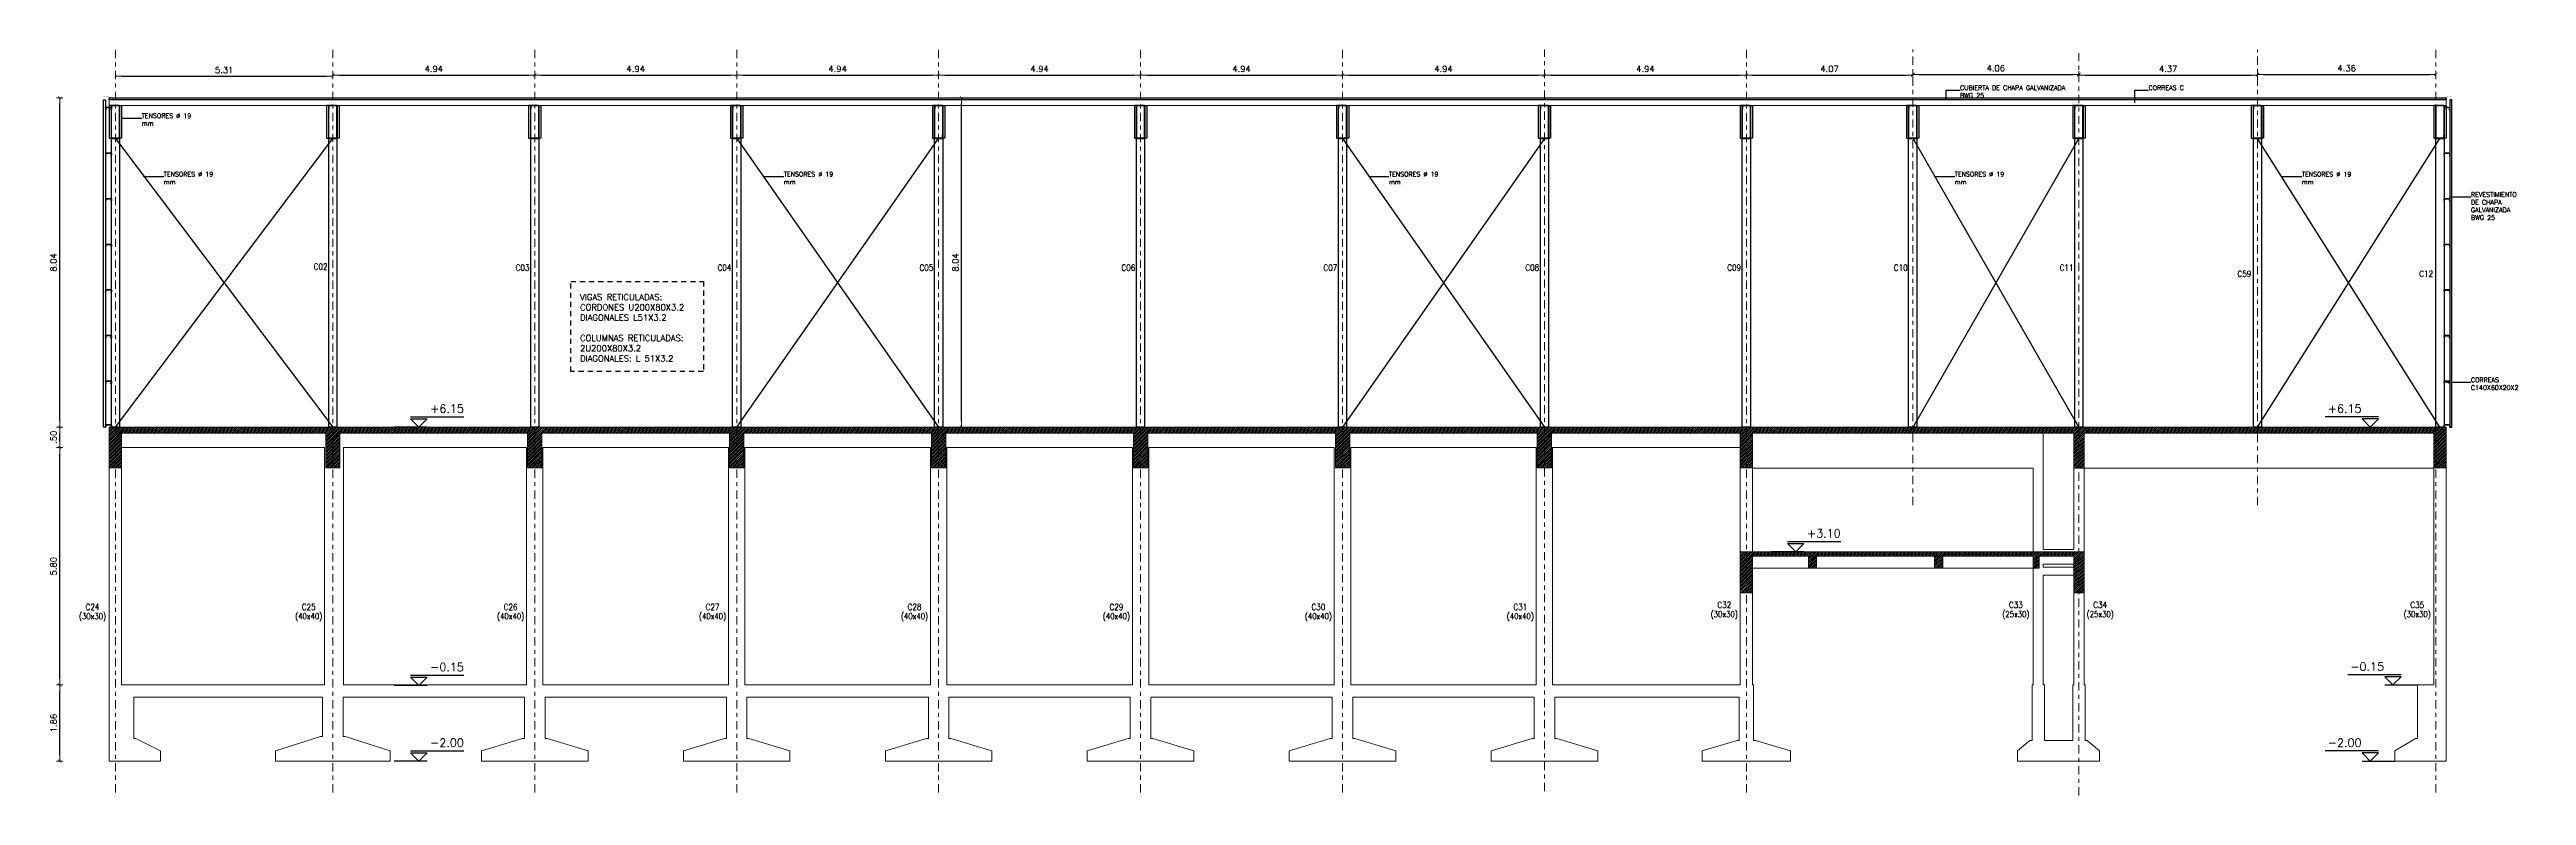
# Model space of a CAD drawing. Header units: metres. Extents: x 177 to 477, y -228 to -48.
# Drawn here: x 339.5 to 400.1, y -123.4 to -105.2 of the extents above; entities that cross this region are included whole.
import ezdxf
from ezdxf import colors
from ezdxf.entities.mleader import LeaderData, LeaderLine
from ezdxf.enums import TextEntityAlignment as Align
from ezdxf.math import Vec2, Vec3

# ---------------------------------------------------------------- set-up
doc = ezdxf.new("R2010")
doc.units = ezdxf.units.M
doc.linetypes.add('CYPE_RAYAPUNTO', pattern=[0.4125, 0.2025, -0.105, 0, -0.105])
doc.linetypes.add('HIDDEN', pattern=[0.375, 0.25, -0.125])
for name, color, linetype in [('CHAPA', 6, 'Continuous'), ('ES-Perfil 01', 3, 'Continuous'), ('EST-VISTA 2', 3, 'Continuous'), ('EST-VISTA 3', 1, 'Continuous'), ('LEYENDAS', 160, 'Continuous')]:
    doc.layers.add(name, color=color, linetype=linetype)
for name, color, linetype, lineweight in [('CORREAS', 6, 'Continuous', 9), ('COTAS', 160, 'Continuous', 0), ('EST_EJES', 160, 'Continuous', 0), ('H-EST', 251, 'Continuous', 0), ('OT_SECCION_EDIFICIO', 5, 'Continuous', 9), ('PERFILES', 3, 'Continuous', 0)]:
    doc.layers.add(name, color=color, linetype=linetype, lineweight=lineweight)
doc.styles.get("Standard").update_dxf_attribs({"font": 'romans.shx'})
doc.styles.add('TX-100', font='romans.shx', dxfattribs={"height": 0.16})
doc.dimstyles.new('COTA_1-75', dxfattribs={"dimscale": 0.75, "dimtxt": 0.2, "dimasz": 0.2, "dimexe": 0, "dimexo": 0.7, "dimgap": 0.1, "dimtad": 1, "dimzin": 4, "dimdsep": 46, "dimtxsty": 'Standard', "dimblk1": 'COTA_N', "dimblk2": 'COTA_N', "dimsah": 1, "dimcen": 2, "dimse1": 1, "dimse2": 1, "dimclrd": 256, "dimclre": 256, "dimclrt": 256, "dimadec": 0, "dimazin": 0, "dimtfac": 1, "dimtix": 1, "dimtmove": 2, "dimatfit": 3, "dimldrblk": 'COTA_N', "dimfxl": 0, "dimtolj": 1, "dimtzin": 0, "dimarcsym": 0})

msp = doc.modelspace()

# ---------------------------------------------------------------- texts
at = {"layer": 'LEYENDAS', "linetype": 'ByBlock', "ltscale": 0.5}
for s, width, p in [('C02', 0.864, (346.1698514, -110.5043264)), ('C03', 0.864, (351.1048514, -110.5293264)), ('C04', 0.864, (356.0398514, -110.5293264)), ('C05', 0.864, (360.9748514, -110.5293264)), ('C06', 0.864, (365.9098514, -110.5293264)), ('C07', 0.864, (370.8448514, -110.5293264)), ('C08', 0.864, (375.7798514, -110.5293264)), ('C09', 0.864, (380.7148514, -110.5293264)), ('C10', 0.864, (384.7848514, -110.5293264)), ('C11', 0.864, (388.8399208, -110.5293264)), ('C59', 0.864, (393.1830384, -110.6793264)), ('C12', 0.864, (397.6276707, -110.6793264)), ('(30x30)', 0.824404, (340.5950465, -119.0454654)), ('C24', 0.864, (340.5950465, -118.8204654)), ('(40x40)', 0.824404, (345.8786316, -119.0454654)), ('C25', 0.864, (345.8786316, -118.8204654)), ('(40x40)', 0.824404, (350.8136316, -119.0454654)), ('C26', 0.864, (350.8136316, -118.8204654)), ('(40x40)', 0.824404, (355.7486316, -119.0454654)), ('C27', 0.864, (355.7486316, -118.8204654)), ('(40x40)', 0.824404, (360.6836316, -119.0454654)), ('C28', 0.864, (360.6836316, -118.8204654)), ('(40x40)', 0.824404, (365.6186316, -119.0454654)), ('C29', 0.864, (365.6186316, -118.8204654)), ('(40x40)', 0.824404, (370.5536316, -119.0454654)), ('C30', 0.864, (370.5536316, -118.8204654)), ('(40x40)', 0.824404, (375.4886316, -119.0454654)), ('C31', 0.864, (375.4886316, -118.8204654)), ('(30x30)', 0.824404, (380.4736316, -118.9954654)), ('C32', 0.864, (380.4736316, -118.7704654)), ('(25x30)', 0.824404, (387.5993579, -118.9954654)), ('C33', 0.864, (387.5993579, -118.7704654)), ('(25x30)', 0.824404, (389.6604632, -118.9954654)), ('C34', 0.864, (389.6604632, -118.7704654)), ('(30x30)', 0.824404, (397.408067, -118.9954654)), ('C35', 0.864, (397.408067, -118.7704654))]:
    msp.add_text(s, height=0.15, dxfattribs=dict(at, width=width)).set_placement(p, align=Align.MIDDLE_CENTER)
at = {"layer": 'LEYENDAS', "linetype": 'ByBlock', "ltscale": 0.5, "insert": (352.5102619, -111.1738641), "char_height": 0.15, "attachment_point": 1}
msp.add_mtext_dynamic_manual_height_columns('VIGAS RETICULADAS:\\PCORDONES U200X80X3.2\\PDIAGONALES L51X3.2\\P\\PCOLUMNAS RETICULADAS: \\P2U200X80X3.2\\PDIAGONALES: L 51X3.2 ', width=16.171246791, gutter_width=12.5, heights=[0], dxfattribs=at)

# ---------------------------------------------------------------- blocks, each defined once
blk = doc.blocks.new('206.4x70x3.2')
at = {"layer": 'ES-Perfil 01'}
for p, q in [((0, -0.0968), (0, 0.0904)), ((0.0032, -0.0968), (0.0032, 0.0904)), ((0.0064, 0.0968), (0.08, 0.0968)), ((0.0064, 0.0936), (0.08, 0.0936)), ((0.08, 0.0968), (0.08, 0.0936)), ((0.0064, -0.1), (0.08, -0.1)), ((0.0064, -0.1032), (0.08, -0.1032)), ((0.08, -0.1), (0.08, -0.1032))]:
    blk.add_line(p, q, dxfattribs=at)
for centre, radius, start, end in [((0.0064, 0.0904), 0.0064, 90, 180), ((0.0064, 0.0904), 0.0032, 90, 180), ((0.0064, -0.0968), 0.0064, 180, 270), ((0.0064, -0.0968), 0.0032, 180, 270)]:
    blk.add_arc(centre, radius, start, end, dxfattribs=at)
blk = doc.blocks.new('VVIGA')
at = {"layer": 'EST-VISTA 2', "color": 2}
for points in [[(-0.1032, 0.7968), (-0.1032, 0.0032), (-0.1, 0.0032), (-0.1, 0.7968)], [(0.1032, 0.7968), (0.1032, 0.0032), (0.1, 0.0032), (0.1, 0.7968)]]:
    blk.add_lwpolyline(points, close=True, dxfattribs=at)
at = {"layer": 'EST-VISTA 3'}
for points in [[(-0.1, 0.0032), (-0.1, 0.7968), (-0.1508, 0.7968), (-0.1508, 0.0032)], [(0.1, 0.0032), (0.1, 0.7968), (0.1508, 0.7968), (0.1508, 0.0032)]]:
    blk.add_lwpolyline(points, close=True, dxfattribs=at)
at = {"layer": 'PERFILES', "xscale": -1, "rotation": 90}
blk.add_blockref('206.4x70x3.2', (-0.0032, 0.7968), dxfattribs=at)
at = {"layer": 'PERFILES', "rotation": 90.00000000000001}
blk.add_blockref('206.4x70x3.2', (-0.0032, -0.0032), dxfattribs=at)
blk = doc.blocks.new('160x60x20x2.5')
at = {"layer": 'ES-Perfil 01'}
for p, q in [((0, -0.075), (0, 0.075)), ((0, 0.056), (0, -0.075)), ((0.0025, -0.075), (0.0025, 0.075)), ((0.005, 0.08), (0.055, 0.08)), ((0.005, 0.0775), (0.055, 0.0775)), ((0.0575, 0.075), (0.0575, 0.06)), ((0.06, 0.06), (0.0575, 0.06)), ((0.06, 0.06), (0.06, 0.075)), ((0.06, 0.075), (0.06, 0.06)), ((0.005, -0.0775), (0.055, -0.0775)), ((0.005, -0.0775), (0.055, -0.0775)), ((0.046, -0.08), (0.005, -0.08)), ((0.005, -0.08), (0.055, -0.08)), ((0.0575, -0.075), (0.0575, -0.06)), ((0.0575, -0.075), (0.0575, -0.06)), ((0.0575, -0.075), (0.0575, -0.06)), ((0.06, -0.06), (0.0575, -0.06)), ((0.06, -0.075), (0.06, -0.06))]:
    blk.add_line(p, q, dxfattribs=at)
for centre, radius, start, end in [((0.005, 0.075), 0.005, 90, 180), ((0.005, 0.075), 0.0025, 90, 180), ((0.055, 0.075), 0.005, 0, 90), ((0.055, 0.075), 0.0025, 0, 90), ((0.005, -0.075), 0.005, 180, 270), ((0.005, -0.075), 0.0025, 180, 270), ((0.055, -0.075), 0.0025, 270, 0), ((0.055, -0.075), 0.005, 270, 0)]:
    blk.add_arc(centre, radius, start, end, dxfattribs=at)
blk = doc.blocks.new('*U596')
at = {"layer": 'CHAPA'}
blk.add_lwpolyline([(0, 7.997), (0.05, 7.997), (0.05, 0), (0, 0)], close=True, dxfattribs=at)
blk = doc.blocks.new('*U610')
at = {"layer": 'CHAPA'}
blk.add_lwpolyline([(0, 57.109), (0.05, 57.109), (0.05, 0), (0, 0)], close=True, dxfattribs=at)
blk = doc.blocks.new('COTA_N')
for p, q in [((-1, 0), (0, 0)), ((0, 0.5), (0, -0.5))]:
    blk.add_line(p, q)
at = {"const_width": 0.065}
blk.add_lwpolyline([(0.14, 0.14), (0.28, 0.28), (0, 0), (-0.14, -0.14), (-0.28, -0.28)], dxfattribs=at)
blk = doc.blocks.new('*D611')
at = {"layer": 'COTAS', "lineweight": -2, "transparency": 16777216}
blk.add_line((341.305, -105.852), (346.318, -105.852), dxfattribs=at)
at = {"layer": 'Defpoints', "color": 0, "transparency": 16777216}
for p in [(341.155, -105.852), (346.468, -105.852), (346.468, -105.852)]:
    blk.add_point(p, dxfattribs=at)
at = {"layer": 'COTAS', "lineweight": -2, "transparency": 16777216, "xscale": 0.15, "yscale": 0.15, "zscale": 0.15, "rotation": 180}
blk.add_blockref('COTA_N', (341.155, -105.852), dxfattribs=at)
at = {"layer": 'COTAS', "lineweight": -2, "transparency": 16777216, "xscale": 0.15, "yscale": 0.15, "zscale": 0.15}
blk.add_blockref('COTA_N', (346.468, -105.852), dxfattribs=at)
at = {"layer": 'COTAS', "transparency": 16777216, "insert": (343.812, -105.702), "char_height": 0.15, "attachment_point": 5}
blk.add_mtext('\\A1;5.31', dxfattribs=at)
blk = doc.blocks.new('*D612')
at = {"layer": 'COTAS', "lineweight": -2, "transparency": 16777216}
blk.add_line((346.618, -105.823), (351.253, -105.823), dxfattribs=at)
at = {"layer": 'Defpoints', "color": 0, "transparency": 16777216}
for p in [(346.468, -105.823), (351.403, -105.823), (351.403, -105.823)]:
    blk.add_point(p, dxfattribs=at)
at = {"layer": 'COTAS', "lineweight": -2, "transparency": 16777216, "xscale": 0.15, "yscale": 0.15, "zscale": 0.15, "rotation": 180}
blk.add_blockref('COTA_N', (346.468, -105.823), dxfattribs=at)
at = {"layer": 'COTAS', "lineweight": -2, "transparency": 16777216, "xscale": 0.15, "yscale": 0.15, "zscale": 0.15}
blk.add_blockref('COTA_N', (351.403, -105.823), dxfattribs=at)
at = {"layer": 'COTAS', "transparency": 16777216, "insert": (348.936, -105.673), "char_height": 0.15, "attachment_point": 5}
blk.add_mtext('\\A1;4.94', dxfattribs=at)
blk = doc.blocks.new('*D613')
at = {"layer": 'COTAS', "lineweight": -2, "transparency": 16777216}
blk.add_line((351.553, -105.823), (356.188, -105.823), dxfattribs=at)
at = {"layer": 'Defpoints', "color": 0, "transparency": 16777216}
for p in [(351.403, -105.823), (356.338, -105.823), (356.338, -105.823)]:
    blk.add_point(p, dxfattribs=at)
at = {"layer": 'COTAS', "lineweight": -2, "transparency": 16777216, "xscale": 0.15, "yscale": 0.15, "zscale": 0.15, "rotation": 180}
blk.add_blockref('COTA_N', (351.403, -105.823), dxfattribs=at)
at = {"layer": 'COTAS', "lineweight": -2, "transparency": 16777216, "xscale": 0.15, "yscale": 0.15, "zscale": 0.15}
blk.add_blockref('COTA_N', (356.338, -105.823), dxfattribs=at)
at = {"layer": 'COTAS', "transparency": 16777216, "insert": (353.871, -105.673), "char_height": 0.15, "attachment_point": 5}
blk.add_mtext('\\A1;4.94', dxfattribs=at)
blk = doc.blocks.new('*D614')
at = {"layer": 'COTAS', "lineweight": -2, "transparency": 16777216}
blk.add_line((356.488, -105.823), (361.123, -105.823), dxfattribs=at)
at = {"layer": 'Defpoints', "color": 0, "transparency": 16777216}
for p in [(356.338, -105.823), (361.273, -105.823), (361.273, -105.823)]:
    blk.add_point(p, dxfattribs=at)
at = {"layer": 'COTAS', "lineweight": -2, "transparency": 16777216, "xscale": 0.15, "yscale": 0.15, "zscale": 0.15, "rotation": 180}
blk.add_blockref('COTA_N', (356.338, -105.823), dxfattribs=at)
at = {"layer": 'COTAS', "lineweight": -2, "transparency": 16777216, "xscale": 0.15, "yscale": 0.15, "zscale": 0.15}
blk.add_blockref('COTA_N', (361.273, -105.823), dxfattribs=at)
at = {"layer": 'COTAS', "transparency": 16777216, "insert": (358.806, -105.673), "char_height": 0.15, "attachment_point": 5}
blk.add_mtext('\\A1;4.94', dxfattribs=at)
blk = doc.blocks.new('*D615')
at = {"layer": 'COTAS', "lineweight": -2, "transparency": 16777216}
blk.add_line((361.423, -105.823), (366.058, -105.823), dxfattribs=at)
at = {"layer": 'Defpoints', "color": 0, "transparency": 16777216}
for p in [(361.273, -105.823), (366.208, -105.823), (366.208, -105.823)]:
    blk.add_point(p, dxfattribs=at)
at = {"layer": 'COTAS', "lineweight": -2, "transparency": 16777216, "xscale": 0.15, "yscale": 0.15, "zscale": 0.15, "rotation": 180}
blk.add_blockref('COTA_N', (361.273, -105.823), dxfattribs=at)
at = {"layer": 'COTAS', "lineweight": -2, "transparency": 16777216, "xscale": 0.15, "yscale": 0.15, "zscale": 0.15}
blk.add_blockref('COTA_N', (366.208, -105.823), dxfattribs=at)
at = {"layer": 'COTAS', "transparency": 16777216, "insert": (363.741, -105.673), "char_height": 0.15, "attachment_point": 5}
blk.add_mtext('\\A1;4.94', dxfattribs=at)
blk = doc.blocks.new('*D616')
at = {"layer": 'COTAS', "lineweight": -2, "transparency": 16777216}
blk.add_line((366.358, -105.823), (370.993, -105.823), dxfattribs=at)
at = {"layer": 'Defpoints', "color": 0, "transparency": 16777216}
for p in [(366.208, -105.823), (371.143, -105.823), (371.143, -105.823)]:
    blk.add_point(p, dxfattribs=at)
at = {"layer": 'COTAS', "lineweight": -2, "transparency": 16777216, "xscale": 0.15, "yscale": 0.15, "zscale": 0.15, "rotation": 180}
blk.add_blockref('COTA_N', (366.208, -105.823), dxfattribs=at)
at = {"layer": 'COTAS', "lineweight": -2, "transparency": 16777216, "xscale": 0.15, "yscale": 0.15, "zscale": 0.15}
blk.add_blockref('COTA_N', (371.143, -105.823), dxfattribs=at)
at = {"layer": 'COTAS', "transparency": 16777216, "insert": (368.676, -105.673), "char_height": 0.15, "attachment_point": 5}
blk.add_mtext('\\A1;4.94', dxfattribs=at)
blk = doc.blocks.new('*D617')
at = {"layer": 'COTAS', "lineweight": -2, "transparency": 16777216}
blk.add_line((371.293, -105.823), (375.928, -105.823), dxfattribs=at)
at = {"layer": 'Defpoints', "color": 0, "transparency": 16777216}
for p in [(371.143, -105.823), (376.078, -105.823), (376.078, -105.823)]:
    blk.add_point(p, dxfattribs=at)
at = {"layer": 'COTAS', "lineweight": -2, "transparency": 16777216, "xscale": 0.15, "yscale": 0.15, "zscale": 0.15, "rotation": 180}
blk.add_blockref('COTA_N', (371.143, -105.823), dxfattribs=at)
at = {"layer": 'COTAS', "lineweight": -2, "transparency": 16777216, "xscale": 0.15, "yscale": 0.15, "zscale": 0.15}
blk.add_blockref('COTA_N', (376.078, -105.823), dxfattribs=at)
at = {"layer": 'COTAS', "transparency": 16777216, "insert": (373.611, -105.673), "char_height": 0.15, "attachment_point": 5}
blk.add_mtext('\\A1;4.94', dxfattribs=at)
blk = doc.blocks.new('*D618')
at = {"layer": 'COTAS', "lineweight": -2, "transparency": 16777216}
blk.add_line((376.228, -105.823), (380.863, -105.823), dxfattribs=at)
at = {"layer": 'Defpoints', "color": 0, "transparency": 16777216}
for p in [(376.078, -105.823), (381.013, -105.823), (381.013, -105.823)]:
    blk.add_point(p, dxfattribs=at)
at = {"layer": 'COTAS', "lineweight": -2, "transparency": 16777216, "xscale": 0.15, "yscale": 0.15, "zscale": 0.15, "rotation": 180}
blk.add_blockref('COTA_N', (376.078, -105.823), dxfattribs=at)
at = {"layer": 'COTAS', "lineweight": -2, "transparency": 16777216, "xscale": 0.15, "yscale": 0.15, "zscale": 0.15}
blk.add_blockref('COTA_N', (381.013, -105.823), dxfattribs=at)
at = {"layer": 'COTAS', "transparency": 16777216, "insert": (378.546, -105.673), "char_height": 0.15, "attachment_point": 5}
blk.add_mtext('\\A1;4.94', dxfattribs=at)
blk = doc.blocks.new('*D619')
at = {"layer": 'COTAS', "lineweight": -2, "transparency": 16777216}
blk.add_line((381.163, -105.823), (384.929, -105.823), dxfattribs=at)
at = {"layer": 'Defpoints', "color": 0, "transparency": 16777216}
for p in [(381.013, -105.823), (385.079, -105.807), (385.079, -105.823)]:
    blk.add_point(p, dxfattribs=at)
at = {"layer": 'COTAS', "lineweight": -2, "transparency": 16777216, "xscale": 0.15, "yscale": 0.15, "zscale": 0.15, "rotation": 180}
blk.add_blockref('COTA_N', (381.013, -105.823), dxfattribs=at)
at = {"layer": 'COTAS', "lineweight": -2, "transparency": 16777216, "xscale": 0.15, "yscale": 0.15, "zscale": 0.15}
blk.add_blockref('COTA_N', (385.079, -105.823), dxfattribs=at)
at = {"layer": 'COTAS', "transparency": 16777216, "insert": (383.046, -105.673), "char_height": 0.15, "attachment_point": 5}
blk.add_mtext('\\A1;4.07', dxfattribs=at)
blk = doc.blocks.new('*D620')
at = {"layer": 'COTAS', "lineweight": -2, "transparency": 16777216}
blk.add_line((385.229, -105.807), (388.988, -105.807), dxfattribs=at)
at = {"layer": 'Defpoints', "color": 0, "transparency": 16777216}
for p in [(385.079, -105.807), (389.138, -105.807), (389.138, -105.823)]:
    blk.add_point(p, dxfattribs=at)
at = {"layer": 'COTAS', "lineweight": -2, "transparency": 16777216, "xscale": 0.15, "yscale": 0.15, "zscale": 0.15, "rotation": 180}
blk.add_blockref('COTA_N', (385.079, -105.807), dxfattribs=at)
at = {"layer": 'COTAS', "lineweight": -2, "transparency": 16777216, "xscale": 0.15, "yscale": 0.15, "zscale": 0.15}
blk.add_blockref('COTA_N', (389.138, -105.807), dxfattribs=at)
at = {"layer": 'COTAS', "transparency": 16777216, "insert": (387.109, -105.657), "char_height": 0.15, "attachment_point": 5}
blk.add_mtext('\\A1;4.06', dxfattribs=at)
blk = doc.blocks.new('*D621')
at = {"layer": 'COTAS', "lineweight": -2, "transparency": 16777216}
blk.add_line((389.288, -105.823), (393.354, -105.823), dxfattribs=at)
at = {"layer": 'Defpoints', "color": 0, "transparency": 16777216}
for p in [(389.138, -105.823), (393.504, -105.807), (393.504, -105.823)]:
    blk.add_point(p, dxfattribs=at)
at = {"layer": 'COTAS', "lineweight": -2, "transparency": 16777216, "xscale": 0.15, "yscale": 0.15, "zscale": 0.15, "rotation": 180}
blk.add_blockref('COTA_N', (389.138, -105.823), dxfattribs=at)
at = {"layer": 'COTAS', "lineweight": -2, "transparency": 16777216, "xscale": 0.15, "yscale": 0.15, "zscale": 0.15}
blk.add_blockref('COTA_N', (393.504, -105.823), dxfattribs=at)
at = {"layer": 'COTAS', "transparency": 16777216, "insert": (391.321, -105.673), "char_height": 0.15, "attachment_point": 5}
blk.add_mtext('\\A1;4.37', dxfattribs=at)
blk = doc.blocks.new('*D622')
at = {"layer": 'COTAS', "lineweight": -2, "transparency": 16777216}
blk.add_line((393.654, -105.807), (397.713, -105.807), dxfattribs=at)
at = {"layer": 'Defpoints', "color": 0, "transparency": 16777216}
for p in [(393.504, -105.807), (397.863, -105.807), (397.863, -105.823)]:
    blk.add_point(p, dxfattribs=at)
at = {"layer": 'COTAS', "lineweight": -2, "transparency": 16777216, "xscale": 0.15, "yscale": 0.15, "zscale": 0.15, "rotation": 180}
blk.add_blockref('COTA_N', (393.504, -105.807), dxfattribs=at)
at = {"layer": 'COTAS', "lineweight": -2, "transparency": 16777216, "xscale": 0.15, "yscale": 0.15, "zscale": 0.15}
blk.add_blockref('COTA_N', (397.863, -105.807), dxfattribs=at)
at = {"layer": 'COTAS', "transparency": 16777216, "insert": (395.684, -105.657), "char_height": 0.15, "attachment_point": 5}
blk.add_mtext('\\A1;4.36', dxfattribs=at)
blk = doc.blocks.new('_Dot')
at = {"color": 0, "linetype": 'ByBlock', "lineweight": -2}
blk.add_line((-0.5, 0), (-1, 0), dxfattribs=at)
at = {"color": 0, "linetype": 'ByBlock', "const_width": 0.5}
blk.add_lwpolyline([(-0.25, 0, 1), (0.25, 0, 1)], format="xyb", close=True, dxfattribs=at)
blk = doc.blocks.new('LOSASS')
at = {"layer": 'H-EST'}
h = blk.add_hatch(dxfattribs=at)
h.set_pattern_fill('ANSI31', color=256, scale=0.01)
h.set_pattern_definition([(45, (-358.515124, 215.055815), (-0.0224506403, 0.0224506403), [])])
h.paths.add_polyline_path([(-0.25, 2.545), (0, 2.545), (0, 3.396), (8.549, 3.396), (8.549, 2.547), (8.849, 2.547), (8.849, 3.547), (-48.259, 3.547), (-48.259, 2.547), (-47.959, 2.547), (-47.959, 3.396), (-42.971, 3.396), (-42.971, 2.547), (-42.621, 2.547), (-42.621, 3.396), (-38.036, 3.396), (-38.036, 2.547), (-37.686, 2.547), (-37.686, 3.396), (-33.101, 3.396), (-33.101, 2.547), (-32.751, 2.547), (-32.751, 3.396), (-28.166, 3.396), (-28.166, 2.547), (-27.816, 2.547), (-27.816, 3.396), (-23.231, 3.396), (-23.231, 2.547), (-22.881, 2.547), (-22.881, 3.396), (-18.296, 3.396), (-18.296, 2.547), (-17.946, 2.547), (-17.946, 3.396), (-13.361, 3.396), (-13.361, 2.547), (-13.011, 2.547), (-13.011, 3.396), (-8.401, 3.396), (-8.401, 2.547), (-8.101, 2.547), (-8.101, 3.396), (-0.25, 3.396)])
edge = h.paths.add_edge_path()
edge.add_line((-8.401, 0.5), (-8.401, -0.5))
edge.add_line((-8.401, -0.5), (-8.101, -0.5))
edge.add_line((-8.101, -0.5), (-8.101, 0.39))
edge.add_line((-8.101, 0.39), (-6.735, 0.39))
edge.add_line((-6.735, 0.39), (-6.735, 0.098))
edge.add_line((-6.735, 0.098), (-6.535, 0.098))
edge.add_line((-6.535, 0.098), (-6.535, 0.39))
edge.add_line((-6.535, 0.39), (-3.65, 0.39))
edge.add_line((-3.65, 0.39), (-3.65, 0.098))
edge.add_line((-3.65, 0.098), (-3.45, 0.098))
edge.add_line((-3.45, 0.098), (-3.45, 0.39))
edge.add_line((-3.45, 0.39), (-1.245, 0.39))
edge.add_line((-1.245, 0.39), (-1.245, 0.1))
edge.add_line((-1.245, 0.1), (-1.095, 0.1))
edge.add_line((-1.095, 0.1), (-1.095, 0.39))
edge.add_line((-1.095, 0.39), (-0.25, 0.39))
edge.add_line((-0.25, 0.39), (-0.25, -0.5))
edge.add_line((-0.25, -0.5), (0, -0.5))
edge.add_line((0, -0.5), (0, 0.5))
edge.add_line((0, 0.5), (-8.401, 0.5))
at = {"layer": 'OT_SECCION_EDIFICIO'}
blk.add_lwpolyline([(-0.25, 2.545), (0, 2.545), (0, 3.396), (8.549, 3.396), (8.549, 2.547), (8.849, 2.547), (8.849, 3.547), (-48.259, 3.547), (-48.259, 2.547), (-47.959, 2.547), (-47.959, 3.396), (-42.971, 3.396), (-42.971, 2.547), (-42.621, 2.547), (-42.621, 3.396), (-38.036, 3.396), (-38.036, 2.547), (-37.686, 2.547), (-37.686, 3.396), (-33.101, 3.396), (-33.101, 2.547), (-32.751, 2.547), (-32.751, 3.396), (-28.166, 3.396), (-28.166, 2.547), (-27.816, 2.547), (-27.816, 3.396), (-23.231, 3.396), (-23.231, 2.547), (-22.881, 2.547), (-22.881, 3.396), (-18.296, 3.396), (-18.296, 2.547), (-17.946, 2.547), (-17.946, 3.396), (-13.361, 3.396), (-13.361, 2.547), (-13.011, 2.547), (-13.011, 3.396), (-8.401, 3.396), (-8.401, 2.547), (-8.101, 2.547), (-8.101, 3.396), (-0.25, 3.396)], close=True, dxfattribs=at)
blk.add_lwpolyline([(-8.401, 0.5), (-8.401, -0.5), (-8.101, -0.5), (-8.101, 0.39), (-6.735, 0.39), (-6.735, 0.098), (-6.535, 0.098), (-6.535, 0.39), (-3.65, 0.39), (-3.65, 0.098), (-3.45, 0.098), (-3.45, 0.39), (-1.245, 0.39), (-1.245, 0.1), (-1.095, 0.1), (-1.095, 0.39), (-0.25, 0.39), (-0.25, -0.5), (0, -0.5), (0, 0.5), (-8.401, 0.5)], dxfattribs=at)
blk = doc.blocks.new('COTA NIVEL CORTE 100')
blk.add_line((0.4, 0.25), (1.7, 0.25))
for points in [[(0.8, 0), (0, 0)], [(0.4, 0.2), (0.8, 0.2), (0.6, 0), (0.4, 0.2)]]:
    blk.add_lwpolyline(points)
at = {"style": 'TX-100', "width": 0.98}
blk.add_attdef('COTA', text='', height=0.2, dxfattribs=at).set_placement((1.7, 0.35), align=Align.RIGHT)
blk = doc.blocks.new('*D624')
at = {"layer": 'COTAS', "lineweight": -2, "transparency": 16777216}
blk.add_line((339.793, -122.437), (339.793, -120.876), dxfattribs=at)
at = {"layer": 'Defpoints', "color": 0, "transparency": 16777216}
for p in [(339.793, -120.726), (341.306, -120.726), (341.005, -122.587)]:
    blk.add_point(p, dxfattribs=at)
at = {"layer": 'COTAS', "lineweight": -2, "transparency": 16777216, "xscale": 0.15, "yscale": 0.15, "zscale": 0.15}
for p, rotation in [((339.793, -120.726), 90), ((339.793, -122.587), 270)]:
    blk.add_blockref('COTA_N', p, dxfattribs=dict(at, rotation=rotation))
at = {"layer": 'COTAS', "transparency": 16777216, "insert": (339.643, -121.657), "char_height": 0.15, "attachment_point": 5, "rotation": 90}
blk.add_mtext('\\A1;1.86', dxfattribs=at)
blk = doc.blocks.new('*D625')
at = {"layer": 'COTAS', "lineweight": -2, "transparency": 16777216}
blk.add_line((339.793, -120.576), (339.793, -115.075), dxfattribs=at)
at = {"layer": 'Defpoints', "color": 0, "transparency": 16777216}
for p in [(339.793, -114.925), (341.306, -114.925), (341.306, -120.726)]:
    blk.add_point(p, dxfattribs=at)
at = {"layer": 'COTAS', "lineweight": -2, "transparency": 16777216, "xscale": 0.15, "yscale": 0.15, "zscale": 0.15}
for p, rotation in [((339.793, -114.925), 90), ((339.793, -120.726), 270)]:
    blk.add_blockref('COTA_N', p, dxfattribs=dict(at, rotation=rotation))
at = {"layer": 'COTAS', "transparency": 16777216, "insert": (339.643, -117.826), "char_height": 0.15, "attachment_point": 5, "rotation": 90}
blk.add_mtext('\\A1;5.80', dxfattribs=at)
blk = doc.blocks.new('*D626')
at = {"layer": 'COTAS', "lineweight": -2, "transparency": 16777216}
blk.add_line((339.793, -114.775), (339.793, -114.574), dxfattribs=at)
at = {"layer": 'Defpoints', "color": 0, "transparency": 16777216}
for p in [(339.793, -114.424), (341.306, -114.424), (341.306, -114.925)]:
    blk.add_point(p, dxfattribs=at)
at = {"layer": 'COTAS', "lineweight": -2, "transparency": 16777216, "xscale": 0.15, "yscale": 0.15, "zscale": 0.15}
for p, rotation in [((339.793, -114.424), 90), ((339.793, -114.925), 270)]:
    blk.add_blockref('COTA_N', p, dxfattribs=dict(at, rotation=rotation))
at = {"layer": 'COTAS', "transparency": 16777216, "insert": (339.643, -114.675), "char_height": 0.15, "attachment_point": 5, "rotation": 90}
blk.add_mtext('\\A1;.50', dxfattribs=at)
blk = doc.blocks.new('*D627')
at = {"layer": 'COTAS', "lineweight": -2, "transparency": 16777216}
blk.add_line((361.834, -114.274), (361.834, -106.53), dxfattribs=at)
at = {"layer": 'Defpoints', "color": 0, "transparency": 16777216}
for p in [(361.834, -106.38), (363.346, -106.38), (341.306, -114.424)]:
    blk.add_point(p, dxfattribs=at)
at = {"layer": 'COTAS', "lineweight": -2, "transparency": 16777216, "xscale": 0.15, "yscale": 0.15, "zscale": 0.15}
for p, rotation in [((361.834, -106.38), 90), ((361.834, -114.424), 270)]:
    blk.add_blockref('COTA_N', p, dxfattribs=dict(at, rotation=rotation))
at = {"layer": 'COTAS', "transparency": 16777216, "insert": (361.684, -110.402), "char_height": 0.15, "attachment_point": 5, "rotation": 90}
blk.add_mtext('\\A1;8.04', dxfattribs=at)
blk = doc.blocks.new('*D628')
at = {"layer": 'COTAS', "lineweight": -2, "transparency": 16777216}
blk.add_line((339.793, -114.274), (339.793, -106.53), dxfattribs=at)
at = {"layer": 'Defpoints', "color": 0, "transparency": 16777216}
for p in [(339.793, -106.38), (341.255, -106.38), (341.255, -114.424)]:
    blk.add_point(p, dxfattribs=at)
at = {"layer": 'COTAS', "lineweight": -2, "transparency": 16777216, "xscale": 0.15, "yscale": 0.15, "zscale": 0.15}
for p, rotation in [((339.793, -106.38), 90), ((339.793, -114.424), 270)]:
    blk.add_blockref('COTA_N', p, dxfattribs=dict(at, rotation=rotation))
at = {"layer": 'COTAS', "transparency": 16777216, "insert": (339.643, -110.402), "char_height": 0.15, "attachment_point": 5, "rotation": 90}
blk.add_mtext('\\A1;8.04', dxfattribs=at)

# ---------------------------------------------------------------- dimensions: what is measured, and where the dimension line sits
at = {"layer": 'COTAS'}
for base, p1, p2, picture, middle in [((346.4682446, -105.8515888), (341.1552947, -105.8515888), (346.4682446, -105.8515888), '*D611', (343.8117696, -105.7015888)), ((351.4032445644, -105.8232636575), (346.4682445644, -105.8232636575), (351.4032445644, -105.8232636575), '*D612', (348.9357445644, -105.6732636575)), ((356.3382445644, -105.8232636575), (351.4032445644, -105.8232636575), (356.3382445644, -105.8232636575), '*D613', (353.8707445644, -105.6732636575)), ((361.2732445644, -105.8232636575), (356.3382445644, -105.8232636575), (361.2732445644, -105.8232636575), '*D614', (358.8057445644, -105.6732636575)), ((366.2082445644, -105.8232636575), (361.2732445644, -105.8232636575), (366.2082445644, -105.8232636575), '*D615', (363.7407445644, -105.6732636575)), ((371.1432445644, -105.8232636575), (366.2082445644, -105.8232636575), (371.1432445644, -105.8232636575), '*D616', (368.6757445644, -105.6732636575)), ((376.0782445644, -105.8232636575), (371.1432445644, -105.8232636575), (376.0782445644, -105.82321579), '*D617', (373.6107445644, -105.6732636575)), ((381.0132445644, -105.82321579), (376.0782445644, -105.82321579), (381.0132445644, -105.8232636575), '*D618', (378.5457445644, -105.67321579)), ((385.0791285, -105.8232637), (381.0132446, -105.8232637), (385.0791285, -105.8066462), '*D619', (383.0461865, -105.6732637)), ((389.138314, -105.8066462), (385.0791285, -105.8066462), (389.138314, -105.8233767), '*D620', (387.1087213, -105.6566462)), ((393.503807, -105.8233767), (389.138314, -105.8233767), (393.503807, -105.8066462), '*D621', (391.3210605, -105.6733767)), ((397.863314, -105.8066462), (393.503807, -105.8066462), (397.863314, -105.8232637), '*D622', (395.6835605, -105.6566462))]:
    dim = msp.add_linear_dim(base=base, p1=p1, p2=p2, dimstyle='COTA_1-75', dxfattribs=at)
    dim.commit()
    dim.dimension.update_dxf_attribs({"geometry": picture, "text_midpoint": middle})
for base, p1, p2, picture, middle in [((339.7934089, -106.3802688), (341.2552947, -114.4243148), (341.2552947, -106.3802688), '*D628', (339.6434089, -110.4022918)), ((361.8335603, -106.3802688), (341.3055266, -114.4243148), (363.3456781, -106.3802688), '*D627', (361.6835603, -110.4022918)), ((339.7934089, -114.4243148), (341.3055266, -114.925088), (341.3055266, -114.4243148), '*D626', (339.6434089, -114.6747014)), ((339.7934089, -114.925088), (341.3055266, -120.7261385), (341.3055266, -114.925088), '*D625', (339.6434089, -117.8256133)), ((339.7934089, -120.7261385), (341.0050627, -122.587442), (341.3055266, -120.7261385), '*D624', (339.6434089, -121.6567903))]:
    dim = msp.add_linear_dim(base=base, p1=p1, p2=p2, angle=90, dimstyle='COTA_1-75', dxfattribs=at)
    dim.commit()
    dim.dimension.update_dxf_attribs({"geometry": picture, "text_midpoint": middle})

# ---------------------------------------------------------------- linework, layer by layer
at = {"layer": 'CHAPA', "const_width": 0.005}
for points in [[(340.8876656, -106.6552375), (340.8519606, -106.7017781), (340.8519606, -106.3335549), (341.0301206, -106.3665043), (341.0810672, -106.4064413)], [(398.2307112, -106.6552375), (398.2664162, -106.7017781), (398.2664162, -106.3335549), (398.0882562, -106.3665043), (398.0373096, -106.4064413)]]:
    msp.add_lwpolyline(points, dxfattribs=at)
at = {"layer": 'CORREAS'}
msp.add_lwpolyline([(398.1138821, -106.4302688), (398.1138821, -106.5702688), (341.0044947, -106.5702688), (341.0044947, -106.4302688)], close=True, dxfattribs=at)
at = {"layer": 'EST-VISTA 3', "color": 2}
for p, q in [((341.1552947, -107.3702688), (346.4682446, -114.4243148)), ((341.1552947, -114.4243148), (346.4682446, -107.3702688)), ((356.3382446, -107.3702688), (361.2732446, -114.4243148)), ((356.3382446, -114.4243148), (361.2732446, -107.3702688)), ((371.1432446, -107.3702688), (376.0782446, -114.4243148)), ((376.0782446, -107.3702688), (371.1432446, -114.4243148)), ((385.0885665, -114.4243148), (389.138314, -107.3702688)), ((389.138314, -114.4243148), (385.0885665, -107.3702688)), ((397.9630821, -114.4243148), (393.503807, -107.3702688)), ((393.503807, -114.4243148), (397.9630821, -107.3702688))]:
    msp.add_line(p, q, dxfattribs=at)
at = {"layer": 'EST-VISTA 3'}
for points in [[(341.0552947, -107.3702688), (341.2552947, -107.3702688), (341.2552947, -114.4243148), (341.0552947, -114.4243148)], [(346.3682446, -107.3702688), (346.5682446, -107.3702688), (346.5682446, -114.4243148), (346.3682446, -114.4243148)], [(351.3032446, -107.3702688), (351.5032446, -107.3702688), (351.5032446, -114.4243148), (351.3032446, -114.4243148)], [(356.2382446, -107.3702688), (356.4382446, -107.3702688), (356.4382446, -114.4243148), (356.2382446, -114.4243148)], [(361.1732446, -107.3702688), (361.3732446, -107.3702688), (361.3732446, -114.4243148), (361.1732446, -114.4243148)], [(366.1082446, -107.3702688), (366.3082446, -107.3702688), (366.3082446, -114.4243148), (366.1082446, -114.4243148)], [(371.0432446, -107.3702688), (371.2432446, -107.3702688), (371.2432446, -114.4243148), (371.0432446, -114.4243148)], [(375.9782446, -107.3702688), (376.1782446, -107.3702688), (376.1782446, -114.4243148), (375.9782446, -114.4243148)], [(380.9132446, -107.3702688), (381.1132446, -107.3702688), (381.1132446, -114.4243148), (380.9132446, -114.4243148)], [(384.9791285, -107.3702688), (385.1791285, -107.3702688), (385.1791285, -114.4243148), (384.9791285, -114.4243148)], [(389.038314, -107.3702688), (389.238314, -107.3702688), (389.238314, -114.4243148), (389.038314, -114.4243148)], [(393.403807, -107.3702688), (393.603807, -107.3702688), (393.603807, -114.4243148), (393.403807, -114.4243148)], [(397.8630821, -107.3702688), (398.0630821, -107.3702688), (398.0630821, -114.4243148), (397.8630821, -114.4243148)]]:
    msp.add_lwpolyline(points, close=True, dxfattribs=at)
at = {"layer": 'EST_EJES', "linetype": 'CYPE_RAYAPUNTO'}
for p, q in [((341.1552947, -123.3495428), (341.1552947, -105.2006055)), ((346.4682446, -123.3495428), (346.4682446, -105.2006055)), ((351.4032446, -123.3495428), (351.4032446, -105.2006055)), ((356.3382446, -123.3495428), (356.3382446, -105.2006055)), ((361.2732446, -123.3495428), (361.2732446, -105.2006055)), ((366.2082446, -123.3495428), (366.2082446, -105.2006055)), ((371.1432446, -123.3495428), (371.1432446, -105.2006055)), ((376.0782446, -123.3175312), (376.0782446, -105.2006055)), ((381.0132446, -123.3495428), (381.0132446, -105.2006055)), ((385.0791285, -116.3337278), (385.0791285, -105.2006055)), ((389.138314, -123.425545), (389.138314, -105.2006055)), ((393.503807, -116.3337278), (393.503807, -105.2006055)), ((397.863314, -123.3495428), (397.863314, -105.2006055))]:
    msp.add_line(p, q, dxfattribs=at)
at = {"layer": 'LEYENDAS', "linetype": 'HIDDEN', "ltscale": 0.5}
msp.add_lwpolyline([(352.2815575, -110.8663387), (355.52354, -110.8663387), (355.52354, -113.0678871), (352.2815575, -113.0678871)], close=True, dxfattribs=at)
at = {"layer": 'OT_SECCION_EDIFICIO', "color": 1}
msp.add_line((381.1634765, -117.8735567), (388.019353, -117.8735567), dxfattribs=at)
at = {"layer": 'OT_SECCION_EDIFICIO'}
msp.add_line((341.0050627, -120.7261385), (341.0050627, -120.7261385), dxfattribs=at)
at = {"layer": 'OT_SECCION_EDIFICIO', "color": 1}
for points in [[(398.113314, -115.4243148), (398.113314, -122.587442), (396.861381, -122.587442), (396.861381, -122.3370554), (397.3621542, -122.0365915), (397.4122316, -122.0365915), (397.4122316, -120.7261385), (397.8128501, -120.7261385), (397.8128501, -115.4258612), (389.2642751, -115.4258612), (389.2642751, -120.7261385), (389.2893138, -120.7261385), (389.2893138, -122.0866688), (389.3393911, -122.0866688), (389.6433604, -122.3370554), (389.6433604, -122.587442), (387.6402676, -122.587442), (387.6402676, -122.3370554), (387.944237, -122.0866688), (387.9943143, -122.0866688), (387.9943143, -120.7261385), (388.019353, -120.7261385), (388.019353, -117.5812828), (381.1634765, -117.5812828), (381.1634765, -120.7261385), (381.1885152, -120.7261385), (381.1885152, -122.0866688), (381.2385925, -122.0866688), (382.0899069, -122.3370554), (382.0899069, -122.587442), (379.9365822, -122.587442), (379.9365822, -122.3370554), (380.7878966, -122.0866688), (380.8379739, -122.0866688), (380.8379739, -121.0266024), (376.3286312, -121.0266024), (376.3286312, -122.0365915), (376.3787085, -122.0365915), (377.3802549, -122.3370554), (377.3802549, -122.587442), (374.7762343, -122.587442), (374.7762343, -122.3370554), (375.7777806, -122.0365915), (375.827858, -122.0365915), (375.827858, -121.0266024), (371.3936312, -121.0266024), (371.3936312, -122.0365915), (371.4437085, -122.0365915), (372.4452549, -122.3370554), (372.4452549, -122.587442), (369.8412343, -122.587442), (369.8412343, -122.3370554), (370.8427806, -122.0365915), (370.892858, -122.0365915), (370.892858, -121.0266024), (366.4586312, -121.0266024), (366.4586312, -122.0365915), (366.5087085, -122.0365915), (367.5102549, -122.3370554), (367.5102549, -122.587442), (364.9062343, -122.587442), (364.9062343, -122.3370554), (365.9077806, -122.0365915), (365.957858, -122.0365915), (365.957858, -121.0266024), (361.5236312, -121.0266024), (361.5236312, -122.0365915), (361.5737085, -122.0365915), (362.5752549, -122.3370554), (362.5752549, -122.587442), (359.9712343, -122.587442), (359.9712343, -122.3370554), (360.9727806, -122.0365915), (361.022858, -122.0365915), (361.022858, -121.0266024), (356.5886312, -121.0266024), (356.5886312, -122.0365915), (356.6387085, -122.0365915), (357.6402549, -122.3370554), (357.6402549, -122.587442), (355.0362343, -122.587442), (355.0362343, -122.3370554), (356.0377806, -122.0365915), (356.087858, -122.0365915), (356.087858, -121.0266024), (351.6536312, -121.0266024), (351.6536312, -122.0365915), (351.7037085, -122.0365915), (352.7052549, -122.3370554), (352.7052549, -122.587442), (350.1012343, -122.587442), (350.1012343, -122.3370554), (351.1027806, -122.0365915), (351.152858, -122.0365915), (351.152858, -121.0266024), (346.7186312, -121.0266024), (346.7186312, -121.9865142), (346.7687085, -121.9865142), (347.8704095, -122.3370554), (347.8704095, -122.587442), (345.0660796, -122.587442), (345.0660796, -122.3370554), (346.1677806, -121.9865142), (346.217858, -121.9865142), (346.217858, -121.0266024), (341.6059906, -121.0266024), (341.6059906, -122.0365915), (341.6560679, -122.0365915), (342.2569957, -122.3370554), (342.2569957, -122.587442), (341.0050627, -122.587442), (341.0050627, -114.5752313)], [(361.022858, -120.7261385), (361.0729353, -120.7261385), (361.0729353, -114.925088), (356.5385538, -114.925088), (356.5385538, -120.7261385), (361.0729353, -120.7261385)], [(370.892858, -120.7261385), (370.9429353, -120.7261385), (366.4085538, -120.7261385), (366.4085538, -114.925088), (370.9429353, -114.925088), (370.9429353, -120.7261385)], [(371.3435538, -120.7196173), (375.8779353, -120.7261385), (375.8779353, -114.925088), (371.3435538, -114.925088), (371.3435538, -120.7261385)], [(389.0138885, -114.5752313), (389.0138885, -117.4133235), (388.2697396, -117.4133235), (388.2697396, -114.5752313)]]:
    msp.add_lwpolyline(points, dxfattribs=at)
for points in [[(346.2679353, -120.7261385), (341.3055266, -120.7261385), (341.3055266, -114.925088), (346.2679353, -114.925088)], [(351.2029353, -120.7261385), (346.7268972, -120.7261385), (346.7268972, -114.925088), (351.2029353, -114.925088)], [(356.1379353, -114.925088), (351.6035538, -114.925088), (351.6035538, -120.7261385), (356.1379353, -120.7261385)], [(366.0079353, -114.925088), (366.0079353, -120.7261385), (361.4735538, -120.7261385), (361.4735538, -114.925088)], [(380.8630126, -114.925088), (376.2785538, -114.925088), (376.2785538, -120.7261385), (380.8630126, -120.7261385)], [(388.019353, -117.4711127), (388.019353, -115.4258612), (381.1634765, -115.4258612), (381.1634765, -117.4711127)], [(388.2697396, -117.7715767), (389.0138885, -117.7715767), (389.0138885, -117.8518005), (388.2697396, -117.8518005)], [(388.2697396, -118.0438971), (389.0138885, -118.0438971), (389.0138885, -120.7261385), (388.9888499, -120.7261385), (388.9888499, -122.0866688), (388.2947782, -122.0866688), (388.2947782, -120.7261385), (388.2697396, -120.7261385)]]:
    msp.add_lwpolyline(points, close=True, dxfattribs=at)

# ---------------------------------------------------------------- block references
for name, p in [('VVIGA', (341.1552947, -107.3670688)), ('VVIGA', (346.4682446, -107.3670688)), ('VVIGA', (351.4032446, -107.3670688)), ('VVIGA', (356.3382446, -107.3670688)), ('VVIGA', (361.2732446, -107.3670688)), ('VVIGA', (366.2082446, -107.3670688)), ('VVIGA', (371.1432446, -107.3670688)), ('VVIGA', (376.0782446, -107.3670688)), ('VVIGA', (381.0132446, -107.3670688)), ('VVIGA', (385.0791285, -107.3670688)), ('VVIGA', (389.138314, -107.3670688)), ('VVIGA', (393.503807, -107.3670688)), ('VVIGA', (397.9630821, -107.3670688)), ('LOSASS', (389.2642751, -117.9711127))]:
    msp.add_blockref(name, p)
at = {"layer": 'CHAPA'}
msp.add_blockref('*U596', (340.8652947, -114.4243148), dxfattribs=at)
at = {"layer": 'CHAPA', "rotation": 270}
msp.add_blockref('*U610', (341.0044947, -106.3802688), dxfattribs=at)
at = {"layer": 'CHAPA', "xscale": -1}
msp.add_blockref('*U596', (398.2530821, -114.4243148), dxfattribs=at)
at = {"layer": 'ES-Perfil 01', "yscale": 0.875, "zscale": 0.875}
for p, xscale, rotation in [((340.9852947, -106.6180021), -0.875, 90.00000000000816), ((398.1330821, -106.6180021), 0.875, 269.9999999999919), ((340.9852947, -107.7323021), -0.875, 90.00000000000816), ((398.1330821, -107.7323021), 0.875, 269.9999999999919), ((340.9852947, -108.8466021), -0.875, 90.00000000000816), ((398.1330821, -108.8466021), 0.875, 269.9999999999919), ((340.9852947, -109.9609021), -0.875, 90.00000000000816), ((398.1330821, -109.9609021), 0.875, 269.9999999999919), ((340.9852947, -111.0752021), -0.875, 90.00000000000816), ((398.1330821, -111.0752021), 0.875, 269.9999999999919), ((340.9852947, -112.1895021), -0.875, 90.00000000000816), ((398.1330821, -112.1895021), 0.875, 269.9999999999919), ((340.9852947, -113.3038021), -0.875, 90.00000000000816), ((398.1330821, -113.3038021), 0.875, 269.9999999999919), ((340.9852947, -114.3700329), -0.875, 90.00000000000816), ((398.1330821, -114.3700329), 0.875, 269.9999999999919)]:
    msp.add_blockref('160x60x20x2.5', p, dxfattribs=dict(at, xscale=xscale, rotation=rotation))
at = {"layer": 'LEYENDAS', "linetype": 'ByBlock', "ltscale": 0.5}
ref = msp.add_blockref('COTA NIVEL CORTE 100', (347.9698675, -114.4243148), dxfattribs=at)
ref.add_attrib('COTA', '+6.15', dxfattribs={"layer": '0', "height": 0.2, "style": 'TX-100'}).set_placement((349.6698675, -114.0743148), align=Align.RIGHT)
ref = msp.add_blockref('COTA NIVEL CORTE 100', (396.861381, -114.4243148), dxfattribs=dict(at, xscale=-1))
ref.add_attrib('COTA', '+6.15', dxfattribs={"layer": '0', "height": 0.2, "style": 'TX-100'}).set_placement((396.0470953, -114.0743148), align=Align.RIGHT)
ref = msp.add_blockref('COTA NIVEL CORTE 100', (381.6186913, -117.4711127), dxfattribs=at)
ref.add_attrib('COTA', '+3.10', dxfattribs={"layer": '0', "height": 0.2, "style": 'TX-100'}).set_placement((383.3186913, -117.1211127), align=Align.RIGHT)
ref = msp.add_blockref('COTA NIVEL CORTE 100', (347.9698675, -120.7378833), dxfattribs=at)
ref.add_attrib('COTA', '-0.15', dxfattribs={"layer": '0', "height": 0.2, "style": 'TX-100'}).set_placement((349.6698675, -120.3878833), align=Align.RIGHT)
ref = msp.add_blockref('COTA NIVEL CORTE 100', (397.4122316, -120.7261385), dxfattribs=dict(at, xscale=-1))
ref.add_attrib('COTA', '-0.15', dxfattribs={"layer": '0', "height": 0.2, "style": 'TX-100'}).set_placement((396.5979458, -120.3761385), align=Align.RIGHT)
ref = msp.add_blockref('COTA NIVEL CORTE 100', (347.9698675, -122.587442), dxfattribs=at)
ref.add_attrib('COTA', '-2.00', dxfattribs={"layer": '0', "height": 0.2, "style": 'TX-100'}).set_placement((349.6698675, -122.237442), align=Align.RIGHT)
ref = msp.add_blockref('COTA NIVEL CORTE 100', (396.861381, -122.587442), dxfattribs=dict(at, xscale=-1))
ref.add_attrib('COTA', '-2.00', dxfattribs={"layer": '0', "height": 0.2, "style": 'TX-100'}).set_placement((396.0470953, -122.237442), align=Align.RIGHT)

msp.set_redraw_order([(e.dxf.handle, doc.entitydb.next_handle()) for e in msp.query("TEXT MTEXT ATTDEF DIMENSION ARC_DIMENSION")])  # texts and dimensions are drawn at this point

# ---------------------------------------------------------------- leaders
at = {"layer": 'LEYENDAS'}
ml = msp.add_multileader_mtext('Standard', dxfattribs=at)
ml.set_content('CUBIERTA DE CHAPA GALVANIZADA BWG 25', color=256)
ml.set_leader_properties()
ml.set_arrow_properties(name='DOT')
ml.build(insert=Vec2(0, 0))
ml.multileader.update_dxf_attribs({"text_left_attachment_type": 7, "text_right_attachment_type": 2, "dogleg_length": 0.03, "arrow_head_size": 0.03, "scale": 0.75})
ctx = ml.context
ctx.base_point, ctx.scale, ctx.char_height, ctx.arrow_head_size, ctx.landing_gap_size, ctx.plane_origin = Vec3(386.2353432, -106.1906117), 0.75, 0.1125, 0.03, 0, Vec3(391.9972177, -107.0066378)
ctx.left_attachment, ctx.right_attachment = 7, 2
notes = []
notes.append((ctx, [(0, (1, 1, 0), (385.8984513, -106.1906117), (1, 0), 0.3368918, [(0, [(385.8984513, -106.3989696)], 0, [])])]))
ctx.mtext.insert, ctx.mtext.rotation, ctx.mtext.width, ctx.mtext.defined_height, ctx.mtext.flow_direction = Vec3(386.2353432, -106.0781117), 6.2831853072, 4.043882265, 0.3647925, 5
ml = msp.add_multileader_mtext('Standard', dxfattribs=at)
ml.set_content('CORREAS C ', color=256)
ml.set_leader_properties()
ml.set_arrow_properties(name='DOT')
ml.build(insert=Vec2(0, 0))
ml.multileader.update_dxf_attribs({"text_left_attachment_type": 7, "text_right_attachment_type": 2, "dogleg_length": 0.03, "arrow_head_size": 0.03, "scale": 0.75})
ctx = ml.context
ctx.base_point, ctx.scale, ctx.char_height, ctx.arrow_head_size, ctx.landing_gap_size, ctx.plane_origin = Vec3(390.8420064, -106.1906117), 0.75, 0.1125, 0.03, 0, Vec3(396.6038808, -107.1034823)
ctx.left_attachment, ctx.right_attachment = 7, 2
notes.append((ctx, [(0, (1, 1, 0), (390.5051145, -106.1906117), (1, 0), 0.3368918, [(0, [(390.5051145, -106.4958141)], 0, [])])]))
ctx.mtext.insert, ctx.mtext.rotation, ctx.mtext.width, ctx.mtext.defined_height, ctx.mtext.flow_direction = Vec3(390.8420064, -106.0781117), 6.2831853072, 4.043882265, 0.3647925, 5
ml = msp.add_multileader_mtext('Standard', dxfattribs=at)
ml.set_content('TENSORES ∅ 19 mm', color=256)
ml.set_leader_properties()
ml.set_arrow_properties(name='DOT')
ml.build(insert=Vec2(0, 0))
ml.multileader.update_dxf_attribs({"text_left_attachment_type": 7, "text_right_attachment_type": 2, "dogleg_length": 0.03, "arrow_head_size": 0.03, "scale": 0.75})
ctx = ml.context
ctx.base_point, ctx.scale, ctx.char_height, ctx.arrow_head_size, ctx.landing_gap_size, ctx.plane_origin = Vec3(341.7976439, -106.8742882), 0.75, 0.1125, 0.03, 0, Vec3(347.5595184, -108.4280703)
ctx.left_attachment, ctx.right_attachment = 7, 2
notes.append((ctx, [(0, (1, 1, 0), (341.460752, -106.8742882), (1, 0), 0.3368918, [(0, [(341.3054337, -106.8742882)], 0, [])])]))
ctx.mtext.insert, ctx.mtext.rotation, ctx.mtext.width, ctx.mtext.defined_height, ctx.mtext.flow_direction = Vec3(341.7976439, -106.7617882), 6.2831853072, 1.808439881, 0.8453341, 5
ml = msp.add_multileader_mtext('Standard', dxfattribs=at)
ml.set_content('TENSORES ∅ 19 mm', color=256)
ml.set_leader_properties()
ml.set_arrow_properties(name='DOT')
ml.build(insert=Vec2(0, 0))
ml.multileader.update_dxf_attribs({"text_left_attachment_type": 7, "text_right_attachment_type": 2, "dogleg_length": 0.03, "arrow_head_size": 0.03, "scale": 0.75})
ctx = ml.context
ctx.base_point, ctx.scale, ctx.char_height, ctx.arrow_head_size, ctx.landing_gap_size, ctx.plane_origin = Vec3(342.3359134, -108.3030703), 0.75, 0.1125, 0.03, 0, Vec3(348.0977879, -109.8568525)
ctx.left_attachment, ctx.right_attachment = 7, 2
notes.append((ctx, [(0, (1, 1, 0), (341.9990215, -108.3030703), (1, 0), 0.3368918, [(0, [(341.8437032, -108.3030703)], 0, [])])]))
ctx.mtext.insert, ctx.mtext.rotation, ctx.mtext.width, ctx.mtext.defined_height, ctx.mtext.flow_direction = Vec3(342.3359134, -108.1905703), 6.2831853072, 1.808439881, 0.8453341, 5
ml = msp.add_multileader_mtext('Standard', dxfattribs=at)
ml.set_content('TENSORES ∅ 19 mm', color=256)
ml.set_leader_properties()
ml.set_arrow_properties(name='DOT')
ml.build(insert=Vec2(0, 0))
ml.multileader.update_dxf_attribs({"text_left_attachment_type": 7, "text_right_attachment_type": 2, "dogleg_length": 0.03, "arrow_head_size": 0.03, "scale": 0.75})
ctx = ml.context
ctx.base_point, ctx.scale, ctx.char_height, ctx.arrow_head_size, ctx.landing_gap_size, ctx.plane_origin = Vec3(357.4889641, -108.3030703), 0.75, 0.1125, 0.03, 0, Vec3(363.2508386, -109.8568525)
ctx.left_attachment, ctx.right_attachment = 7, 2
notes.append((ctx, [(0, (1, 1, 0), (357.1520723, -108.3030703), (1, 0), 0.3368918, [(0, [(356.9967539, -108.3030703)], 0, [])])]))
ctx.mtext.insert, ctx.mtext.rotation, ctx.mtext.width, ctx.mtext.defined_height, ctx.mtext.flow_direction = Vec3(357.4889641, -108.1905703), 6.2831853072, 1.808439881, 0.8453341, 5
ml = msp.add_multileader_mtext('Standard', dxfattribs=at)
ml.set_content('TENSORES ∅ 19 mm', color=256)
ml.set_leader_properties()
ml.set_arrow_properties(name='DOT')
ml.build(insert=Vec2(0, 0))
ml.multileader.update_dxf_attribs({"text_left_attachment_type": 7, "text_right_attachment_type": 2, "dogleg_length": 0.03, "arrow_head_size": 0.03, "scale": 0.75})
ctx = ml.context
ctx.base_point, ctx.scale, ctx.char_height, ctx.arrow_head_size, ctx.landing_gap_size, ctx.plane_origin = Vec3(372.2775107, -108.3030703), 0.75, 0.1125, 0.03, 0, Vec3(378.0393852, -109.8568525)
ctx.left_attachment, ctx.right_attachment = 7, 2
notes.append((ctx, [(0, (1, 1, 0), (371.9406188, -108.3030703), (1, 0), 0.3368918, [(0, [(371.7853005, -108.3030703)], 0, [])])]))
ctx.mtext.insert, ctx.mtext.rotation, ctx.mtext.width, ctx.mtext.defined_height, ctx.mtext.flow_direction = Vec3(372.2775107, -108.1905703), 6.2831853072, 1.808439881, 0.8453341, 5
ml = msp.add_multileader_mtext('Standard', dxfattribs=at)
ml.set_content('TENSORES ∅ 19 mm', color=256)
ml.set_leader_properties()
ml.set_arrow_properties(name='DOT')
ml.build(insert=Vec2(0, 0))
ml.multileader.update_dxf_attribs({"text_left_attachment_type": 7, "text_right_attachment_type": 2, "dogleg_length": 0.03, "arrow_head_size": 0.03, "scale": 0.75})
ctx = ml.context
ctx.base_point, ctx.scale, ctx.char_height, ctx.arrow_head_size, ctx.landing_gap_size, ctx.plane_origin = Vec3(386.1050501, -108.3030703), 0.75, 0.1125, 0.03, 0, Vec3(391.8669246, -109.8568525)
ctx.left_attachment, ctx.right_attachment = 7, 2
notes.append((ctx, [(0, (1, 1, 0), (385.7681583, -108.3030703), (1, 0), 0.3368918, [(0, [(385.6128399, -108.3030703)], 0, [])])]))
ctx.mtext.insert, ctx.mtext.rotation, ctx.mtext.width, ctx.mtext.defined_height, ctx.mtext.flow_direction = Vec3(386.1050501, -108.1905703), 6.2831853072, 1.808439881, 0.8453341, 5
ml = msp.add_multileader_mtext('Standard', dxfattribs=at)
ml.set_content('TENSORES ∅ 19 mm', color=256)
ml.set_leader_properties()
ml.set_arrow_properties(name='DOT')
ml.build(insert=Vec2(0, 0))
ml.multileader.update_dxf_attribs({"text_left_attachment_type": 7, "text_right_attachment_type": 2, "dogleg_length": 0.03, "arrow_head_size": 0.03, "scale": 0.75})
ctx = ml.context
ctx.base_point, ctx.scale, ctx.char_height, ctx.arrow_head_size, ctx.landing_gap_size, ctx.plane_origin = Vec3(394.587711, -108.3030703), 0.75, 0.1125, 0.03, 0, Vec3(400.3495855, -109.8568525)
ctx.left_attachment, ctx.right_attachment = 7, 2
notes.append((ctx, [(0, (1, 1, 0), (394.2508191, -108.3030703), (1, 0), 0.3368918, [(0, [(394.0955008, -108.3030703)], 0, [])])]))
ctx.mtext.insert, ctx.mtext.rotation, ctx.mtext.width, ctx.mtext.defined_height, ctx.mtext.flow_direction = Vec3(394.587711, -108.1905703), 6.2831853072, 1.808439881, 0.8453341, 5
ml = msp.add_multileader_mtext('Standard', dxfattribs=at)
ml.set_content('REVESTIMIENTO DE CHAPA GALVANIZADA BWG 25', color=256)
ml.set_leader_properties()
ml.set_arrow_properties(name='DOT')
ml.build(insert=Vec2(0, 0))
ml.multileader.update_dxf_attribs({"text_left_attachment_type": 7, "text_right_attachment_type": 2, "dogleg_length": 0.03, "arrow_head_size": 0.03, "scale": 0.75})
ctx = ml.context
ctx.base_point, ctx.scale, ctx.char_height, ctx.arrow_head_size, ctx.landing_gap_size, ctx.plane_origin = Vec3(398.7209364, -108.8007176), 0.75, 0.1125, 0.03, 0, Vec3(404.4828109, -110.3544998)
ctx.left_attachment, ctx.right_attachment = 7, 2
notes.append((ctx, [(0, (1, 1, 0), (398.3840445, -108.8007176), (1, 0), 0.3368918, [(0, [(398.2287262, -108.8007176)], 0, [])])]))
ctx.mtext.insert, ctx.mtext.rotation, ctx.mtext.width, ctx.mtext.defined_height, ctx.mtext.flow_direction = Vec3(398.7209364, -108.6882176), 6.2831853072, 1.808439881, 0.8453341, 5
ml = msp.add_multileader_mtext('Standard', dxfattribs=at)
ml.set_content('CORREAS C140X60X20X2', color=256)
ml.set_leader_properties()
ml.set_arrow_properties(name='DOT')
ml.build(insert=Vec2(0, 0))
ml.multileader.update_dxf_attribs({"text_left_attachment_type": 7, "text_right_attachment_type": 2, "dogleg_length": 0.03, "arrow_head_size": 0.03, "scale": 0.75})
ctx = ml.context
ctx.base_point, ctx.scale, ctx.char_height, ctx.arrow_head_size, ctx.landing_gap_size, ctx.plane_origin = Vec3(398.7209364, -113.3293674), 0.75, 0.1125, 0.03, 0, Vec3(404.4828109, -114.8831495)
ctx.left_attachment, ctx.right_attachment = 7, 2
notes.append((ctx, [(0, (1, 1, 0), (398.3840445, -113.3293674), (1, 0), 0.3368918, [(0, [(398.1089373, -113.3293674)], 0, [])])]))
ctx.mtext.insert, ctx.mtext.rotation, ctx.mtext.width, ctx.mtext.defined_height, ctx.mtext.flow_direction = Vec3(398.7209364, -113.2168674), 6.2831853072, 1.808439881, 0.8453341, 5
for ctx, leaders in notes:
    for number, flags, end, landing, length, lines in leaders:
        leader = LeaderData()
        leader.index, (leader.has_last_leader_line, leader.has_dogleg_vector, leader.attachment_direction) = number, flags
        leader.last_leader_point, leader.dogleg_vector, leader.dogleg_length = Vec3(end), Vec3(landing), length
        for number, points, colour, breaks in lines:
            line = LeaderLine()
            line.index, line.vertices, line.color, line.breaks = number, Vec3.list(points), colors.encode_raw_color(colour), breaks
            leader.lines.append(line)
        ctx.leaders.append(leader)

doc.saveas('drawing.dxf')
